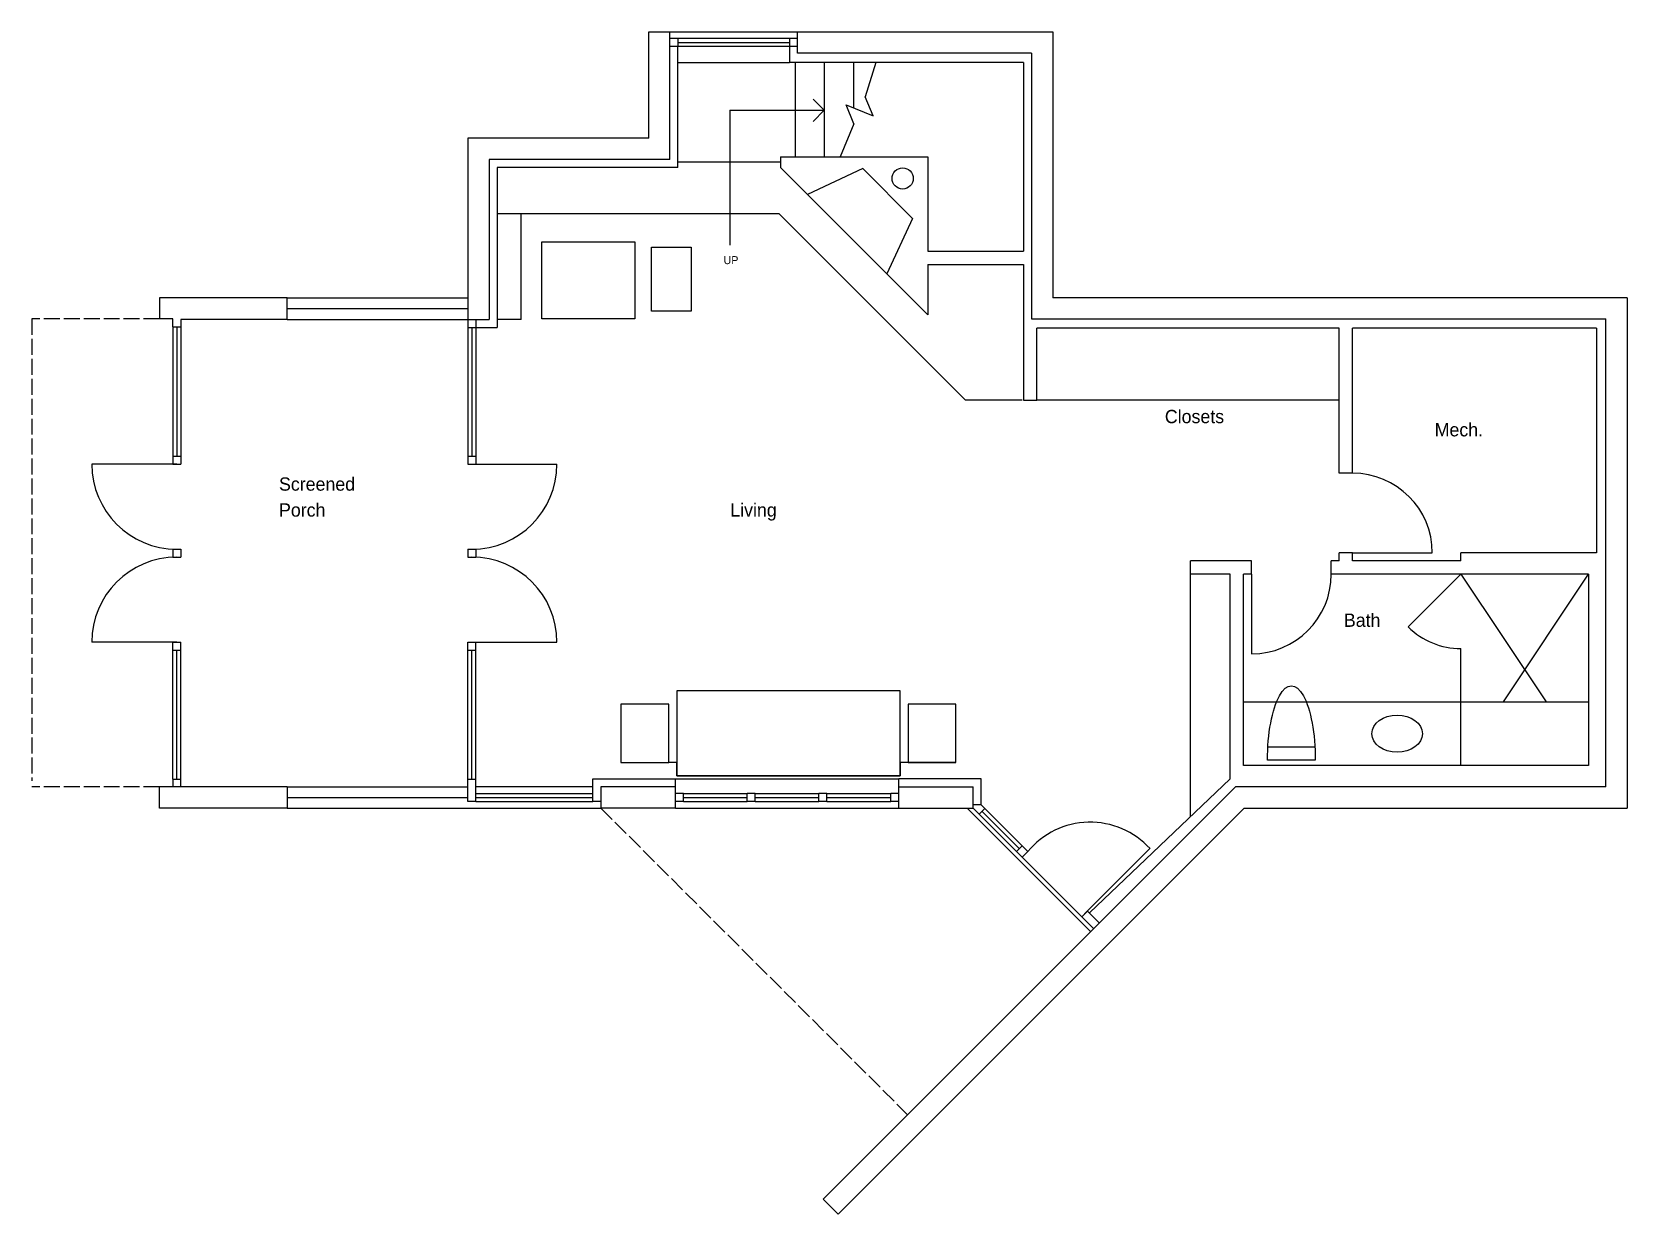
# Model space of a CAD drawing. Header units: inches. Extents: x -16498 to 2265, y 602 to 7454.
# Drawn here: x -5316 to -4716, y 701 to 1146 of the extents above; entities that cross this region are included whole.
import ezdxf

# ---------------------------------------------------------------- set-up
doc = ezdxf.new("R2010")
doc.units = ezdxf.units.IN
doc.header["$LTSCALE"] = 0.5
doc.header["$MEASUREMENT"] = 0
doc.linetypes.add('ACAD_ISO02W100', pattern=[15, 12, -3])
for name, color, linetype in [('A-doors', 254, 'Continuous'), ('A-Elev-North', 7, 'Continuous'), ('A-fixtures', 140, 'Continuous'), ('A-furniture', 33, 'Continuous'), ('A-glazing', 252, 'Continuous'), ('A-millwork', 252, 'Continuous'), ('A-soffit', 251, 'ACAD_ISO02W100'), ('A-stairs', 252, 'Continuous'), ('A-text', 254, 'Continuous'), ('A-walls', 7, 'Continuous')]:
    doc.layers.add(name, color=color, linetype=linetype)

msp = doc.modelspace()

# ---------------------------------------------------------------- texts
at = {"layer": 'A-soffit', "color": 7}
for s, p in [('Closets', (-4889.96, 998.85)), ('Mech.', (-4788.47, 993.88)), ('Screened', (-5223.15, 973.45)), ('Porch', (-5223.15, 963.69)), ('Living', (-5053.42, 963.69)), ('Bath', (-4822.62, 922.23))]:
    msp.add_text(s, height=5, dxfattribs=at).set_placement(p)
at = {"layer": 'A-text'}
msp.add_text('UP', height=3, dxfattribs=at).set_placement((-5055.93, 1058.68))

# ---------------------------------------------------------------- linework, layer by layer
at = {"layer": 'A-doors'}
for p, q in [((-5152.09, 1046.04), (-5152.09, 1034.87)), ((-5263.09, 1035.04, -0.01), (-5260.09, 1035.04, -0.01)), ((-5260.09, 1037.87, -0.01), (-5260.09, 1035.04, -0.01)), ((-5152.09, 1034.87, -0.01), (-5149.09, 1034.87, -0.01)), ((-5149.09, 1037.87, -0.01), (-5149.09, 1034.87, -0.01)), ((-5263.09, 986.45, -0.01), (-5260.09, 986.45, -0.01)), ((-5263.09, 986.45, -0.01), (-5263.09, 983.45, -0.01)), ((-5260.09, 986.45, -0.01), (-5260.09, 983.45, -0.01)), ((-5152.09, 986.45, -0.01), (-5149.09, 986.45, -0.01)), ((-5152.09, 986.45, -0.01), (-5152.09, 983.45, -0.01)), ((-5149.09, 986.45, -0.01), (-5149.09, 983.45, -0.01)), ((-5261.59, 983.45, -0.01), (-5293.59, 983.45, -0.01)), ((-5263.09, 983.45, -0.01), (-5260.09, 983.45, -0.01)), ((-5152.09, 983.45, -0.01), (-5149.09, 983.45, -0.01)), ((-5150.59, 983.45, -0.01), (-5118.59, 983.45, -0.01)), ((-5263.09, 951.45, -0.01), (-5260.09, 951.45, -0.01)), ((-5263.09, 951.45, -0.01), (-5263.09, 948.45, -0.01)), ((-5263.09, 948.45, -0.01), (-5260.09, 948.45, -0.01)), ((-5260.09, 951.45, -0.01), (-5260.09, 948.45, -0.01)), ((-5152.09, 951.45, -0.01), (-5152.09, 948.45, -0.01)), ((-5152.09, 951.45, -0.01), (-5149.09, 951.45, -0.01)), ((-5152.09, 948.45, -0.01), (-5149.09, 948.45, -0.01)), ((-5149.09, 951.45, -0.01), (-5149.09, 948.45, -0.01)), ((-4819.36, 950.04), (-4789.36, 950.04)), ((-4857.36, 942.04), (-4857.36, 912.04)), ((-5261.59, 916.45, -0.01), (-5293.59, 916.45, -0.01)), ((-5263.09, 913.45, -0.01), (-5263.09, 916.45, -0.01)), ((-5263.09, 916.45, -0.01), (-5260.09, 916.45, -0.01)), ((-5263.09, 913.45, -0.01), (-5260.09, 913.45, -0.01)), ((-5260.09, 913.45, -0.01), (-5260.09, 916.45, -0.01)), ((-5152.09, 913.45, -0.01), (-5152.09, 916.45, -0.01)), ((-5152.09, 916.45, -0.01), (-5149.09, 916.45, -0.01)), ((-5152.09, 913.45, -0.01), (-5149.09, 913.45, -0.01)), ((-5150.59, 916.45, -0.01), (-5118.59, 916.45, -0.01)), ((-5149.09, 913.45, -0.01), (-5149.09, 916.45, -0.01)), ((-5263.09, 864.87, -0.01), (-5260.09, 864.87, -0.01)), ((-5260.09, 862.04, -0.01), (-5260.09, 864.87, -0.01)), ((-5152.09, 856.54, -0.01), (-5152.09, 864.87, -0.01)), ((-5152.09, 864.87, -0.01), (-5149.09, 864.87, -0.01)), ((-5149.09, 856.54, -0.01), (-5149.09, 864.87, -0.01)), ((-5268.09, 854.04, -4869.32), (-5268.09, 862.04, -4869.32)), ((-4920.12, 814.22), (-4895.55, 838.79))]:
    msp.add_line(p, q, dxfattribs=at)
for centre, radius, start, end in [((-5261.59, 983.45, -0.01), 32, 180, 270), ((-5150.59, 983.45, -0.01), 32, 270, 0), ((-4819.36, 950.04), 30, 0, 90), ((-5261.59, 916.45, -0.01), 32, 90, 180), ((-5150.59, 916.45, -0.01), 32, 0, 90), ((-4857.36, 942.04), 30, 270, 0), ((-4918.04, 818.35), 30.39, 42.24829, 140.45563)]:
    msp.add_arc(centre, radius, start, end, dxfattribs=at)
at = {"layer": 'A-Elev-North'}
for p, q in [((-4943.09, 1134.54), (-4943.09, 1063.6)), ((-4943.09, 1058.6), (-4943.09, 1007.54))]:
    msp.add_line(p, q, dxfattribs=at)
at = {"layer": 'A-Elev-North', "color": 253}
msp.add_line((-5034.55, 1097.05), (-5073.09, 1097.05), dxfattribs=at)
at = {"layer": 'A-fixtures'}
for p, q in [((-4798.39, 922.24), (-4778.59, 942.04)), ((-4778.59, 942.04), (-4746.59, 894.04)), ((-4762.59, 894.04), (-4730.59, 942.04)), ((-4851.21, 877.04), (-4833.5, 877.04)), ((-4833.36, 872.04), (-4851.36, 872.04))]:
    msp.add_line(p, q, dxfattribs=at)
msp.add_arc((-4778.59, 942.04), 28, 225, 270, dxfattribs=at)
at = {"layer": 'A-fixtures', "extrusion": (0, 0, -1)}
msp.add_ellipse((-4842.36, 872.04), major_axis=(0, 28), ratio=0.321429, start_param=4.712389, end_param=7.853982, dxfattribs=at)
at = {"layer": 'A-fixtures'}
msp.add_ellipse((-4802.59, 882.04), major_axis=(-9.5, 0), ratio=0.736842, dxfattribs=at)
at = {"layer": 'A-furniture'}
msp.add_lwpolyline([(-5124.32, 1067.06), (-5089.32, 1067.06), (-5089.32, 1038.06), (-5124.32, 1038.06)], close=True, dxfattribs=at)
for points in [[(-5083.09, 1065.04), (-5068.09, 1065.04), (-5068.09, 1041.04), (-5083.09, 1041.04), (-5083.09, 1065.04)], [(-4968.56, 871.16), (-4968.56, 893.16), (-4986.56, 893.16), (-4986.56, 871.16), (-4968.56, 871.16), (-4986.56, 871.16), (-4989.56, 871.16), (-4989.56, 866.16), (-4989.56, 898.16), (-5073.56, 898.16), (-5073.56, 866.16), (-4989.56, 866.16), (-5073.56, 866.16), (-5073.56, 871.16), (-5076.56, 871.16), (-5076.56, 893.16), (-5094.56, 893.16), (-5094.56, 871.16), (-5076.56, 871.16)]]:
    msp.add_lwpolyline(points, dxfattribs=at)
at = {"layer": 'A-glazing'}
for p, q in [((-5028.09, 1143.54), (-5076.09, 1143.54)), ((-5028.09, 1140.54), (-5076.09, 1140.54)), ((-5073.09, 1143.54), (-5073.09, 1140.54)), ((-5073.09, 1142.04), (-5031.09, 1142.04)), ((-5031.09, 1143.54), (-5031.09, 1140.54)), ((-5220.09, 1046.04, -0.01), (-5152.09, 1046.04, 0)), ((-5220.09, 1041.95, -0.01), (-5152.09, 1041.95, 0)), ((-5263.09, 1035.04, -0.01), (-5263.09, 986.45, -0.01)), ((-5260.09, 1035.04, -0.01), (-5260.09, 986.45, -0.01)), ((-5220.09, 1037.87), (-5152.09, 1037.87, -0.01)), ((-5152.09, 1034.87, -0.01), (-5152.09, 986.45, -0.01)), ((-5149.09, 1034.87, -0.01), (-5149.09, 986.45, -0.01)), ((-5263.09, 864.87, -0.01), (-5263.09, 913.45, -0.01)), ((-5260.09, 864.87, -0.01), (-5260.09, 913.45, -0.01)), ((-5152.09, 864.87, -0.01), (-5152.09, 913.45, -0.01)), ((-5149.09, 864.87, -0.01), (-5149.09, 913.45, -0.01)), ((-5220.09, 862.04), (-5152.09, 862.04, -0.01)), ((-5220.09, 858.04, -0.01), (-5152.09, 858.04, -0.01)), ((-5105.09, 862.04, 0), (-5149.09, 862.04, -0.01)), ((-5149.09, 859.54), (-5105.09, 859.54, -0.01)), ((-5149.09, 858.04), (-5105.09, 858.04, -0.01)), ((-5071.06, 859.54), (-5047.06, 859.54)), ((-5044.06, 859.54), (-5020.06, 859.54)), ((-5044.06, 858.04), (-5044.06, 858.04)), ((-5017.06, 859.54), (-4993.06, 859.54)), ((-5220.09, 854.04), (-5102.09, 854.04, 0)), ((-5149.09, 856.54), (-5105.09, 856.54, -0.01)), ((-5071.06, 856.54), (-5047.06, 856.54)), ((-5044.06, 856.54), (-5020.06, 856.54)), ((-5017.06, 856.54), (-4993.06, 856.54)), ((-4957.65, 853.87), (-4941.73, 837.95)), ((-4959.77, 851.75), (-4943.85, 835.83))]:
    msp.add_line(p, q, dxfattribs=at)
at = {"layer": 'A-glazing', "color": 254}
for p, q in [((-5105.09, 856.54, -0.01), (-5105.09, 859.54, -0.01)), ((-5071.06, 859.54), (-5074.06, 859.54)), ((-5071.06, 856.54), (-5071.06, 859.54)), ((-5044.06, 859.54), (-5047.06, 859.54)), ((-5047.06, 856.54), (-5047.06, 859.54)), ((-5044.06, 856.54), (-5044.06, 859.54)), ((-5017.06, 859.54), (-5020.06, 859.54)), ((-5020.06, 856.54), (-5020.06, 859.54)), ((-5017.06, 856.54), (-5017.06, 859.54)), ((-4990.06, 859.54), (-4993.06, 859.54)), ((-4993.06, 856.54), (-4993.06, 859.54)), ((-5149.09, 856.54), (-5152.09, 856.54)), ((-5102.09, 856.54, -0.01), (-5105.09, 856.54, -0.01)), ((-5071.06, 856.54), (-5074.06, 856.54)), ((-5044.06, 856.54), (-5047.06, 856.54)), ((-5017.06, 856.54), (-5020.06, 856.54)), ((-4990.06, 856.54), (-4993.06, 856.54)), ((-4959.77, 851.75), (-4962.06, 854.04)), ((-4959.77, 851.75), (-4957.65, 853.87)), ((-4957.65, 853.87), (-4959.06, 855.29)), ((-4945.72, 837.7), (-4943.6, 839.82)), ((-4943.6, 839.82), (-4941.48, 837.7)), ((-4943.6, 835.58), (-4941.48, 837.7)), ((-4921.18, 813.15), (-4919.06, 815.28))]:
    msp.add_line(p, q, dxfattribs=at)
at = {"layer": 'A-glazing', "color": 253}
for p, q in [((-5071.06, 858.04), (-5047.06, 858.04)), ((-5044.06, 858.04), (-5020.06, 858.04)), ((-5017.06, 858.04), (-4993.06, 858.04)), ((-4958.71, 852.81), (-4944.66, 838.76))]:
    msp.add_line(p, q, dxfattribs=at)
at = {"layer": 'A-millwork'}
for p, q in [((-5132.09, 1037.87), (-5132.09, 1077.57)), ((-4824.36, 1007.54), (-4938.09, 1007.54)), ((-4880.36, 850.76), (-4880.36, 942.04)), ((-4860.36, 894.04), (-4730.59, 894.04))]:
    msp.add_line(p, q, dxfattribs=at)
at = {"layer": 'A-soffit'}
for p, q in [((-5316.09, 1038.04, -4869.32), (-5316.09, 864.3, -4869.32)), ((-5268.09, 1038.04, -4869.32), (-5316.09, 1038.04, -4869.32)), ((-5268.09, 862.04, -4869.32), (-5316.09, 862.04, -4869.32)), ((-5102.09, 854.04, 0), (-4986.75, 738.7, 0))]:
    msp.add_line(p, q, dxfattribs=at)
at = {"layer": 'A-stairs'}
for p, q in [((-5029.05, 1134.54), (-5029.05, 1099.04)), ((-5018.05, 1134.54), (-5018.05, 1099.04)), ((-5007.05, 1134.54), (-5007.05, 1117.47)), ((-4998.65, 1134.54), (-5002.7, 1121.62)), ((-5006.91, 1111.46), (-5009.88, 1118.65)), ((-5009.88, 1118.65), (-4999.72, 1114.44)), ((-4999.72, 1114.44), (-5002.7, 1121.62)), ((-5006.91, 1111.46), (-5012.05, 1099.04)), ((-5035.01, 1077.57), (-4964.97, 1007.54)), ((-4943.59, 1007.54), (-4964.97, 1007.54))]:
    msp.add_line(p, q, dxfattribs=at)
at = {"layer": 'A-text'}
for p, q in [((-5053.55, 1116.54), (-5053.55, 1065.8)), ((-5053.55, 1116.54), (-5018.05, 1116.54)), ((-5018.05, 1116.54), (-5022.29, 1120.79)), ((-5018.05, 1116.54), (-5022.29, 1112.3))]:
    msp.add_line(p, q, dxfattribs=at)
at = {"layer": 'A-walls'}
for p, q in [((-5084.09, 1146.04), (-5076.09, 1146.04)), ((-5084.09, 1106.04), (-5084.09, 1146.04)), ((-5084.09, 1146.04), (-5076.09, 1146.04)), ((-5076.09, 1098.04), (-5076.09, 1146.04)), ((-5028.09, 1146.04), (-4932.09, 1146.04)), ((-5028.09, 1138.04), (-5028.09, 1146.04)), ((-4932.09, 1146.04), (-4932.09, 1046.04)), ((-5073.09, 1095.04), (-5073.09, 1140.54)), ((-5031.09, 1140.54), (-5031.09, 1134.54)), ((-4943.09, 1134.54), (-5031.09, 1134.54)), ((-4940.09, 1138.04), (-5028.09, 1138.04)), ((-4940.09, 1138.04), (-4940.09, 1038.04)), ((-5152.09, 1106.04), (-5152.09, 1046.04)), ((-5084.09, 1106.04), (-5152.09, 1106.04)), ((-5144.09, 1098.04), (-5144.09, 1037.87)), ((-5076.09, 1098.04), (-5144.09, 1098.04)), ((-5084.09, 1098.04), (-5085.09, 1098.04)), ((-5034.55, 1099.04), (-4979.09, 1099.04)), ((-5034.55, 1099.04), (-5034.55, 1095.06)), ((-4979.09, 1099.04), (-4979.09, 1063.6)), ((-5073.09, 1095.04), (-5141.09, 1095.04)), ((-5141.09, 1095.04), (-5141.09, 1034.87)), ((-5024.54, 1085.04), (-5034.55, 1095.06)), ((-5003.59, 1094.61), (-5024.4, 1084.9)), ((-4984.86, 1075.87), (-5003.59, 1094.61)), ((-5024.54, 1085.04), (-4994.56, 1055.07)), ((-4984.86, 1075.87), (-4994.56, 1055.07)), ((-4979.09, 1063.6), (-4943.09, 1063.6)), ((-4979.09, 1058.6), (-4979.09, 1039.6)), ((-4979.09, 1058.6), (-4943.09, 1058.6)), ((-4979.09, 1039.6), (-4994.56, 1055.07)), ((-5220.09, 1046.04), (-5268.09, 1046.04)), ((-5268.09, 1046.04), (-5268.09, 1038.04)), ((-5220.09, 1037.87, -0.01), (-5220.09, 1046.04, -0.01)), ((-4716.09, 1046.04), (-4932.09, 1046.04)), ((-4716.09, 1046.04), (-4716.09, 854.04)), ((-5263.09, 1038.04, -0.01), (-5268.09, 1038.04)), ((-5263.09, 1035.04, -0.01), (-5263.09, 1038.04, -0.01)), ((-4940.09, 1038.04), (-4724.09, 1038.04)), ((-4724.09, 862.04), (-4724.09, 1038.04)), ((-5220.09, 1037.87, -0.01), (-5260.09, 1037.87, -0.01)), ((-5152.09, 1037.87, -0.01), (-5144.09, 1037.87, -0.01)), ((-5149.09, 1034.87, -0.01), (-5141.09, 1034.87, -0.01)), ((-4824.36, 1034.54), (-4938.09, 1034.54)), ((-4938.09, 1007.54), (-4938.09, 1034.54)), ((-4824.36, 980.04), (-4824.36, 1034.54)), ((-4819.36, 980.04), (-4819.36, 1034.54)), ((-4727.59, 1034.54), (-4819.36, 1034.54)), ((-4727.59, 1034.54), (-4727.59, 950.04)), ((-4943.09, 1007.54), (-4938.09, 1007.54)), ((-4819.36, 980.04), (-4824.36, 980.04)), ((-4819.36, 950.04), (-4824.36, 950.04)), ((-4824.36, 947.04), (-4824.36, 950.04)), ((-4819.36, 947.04), (-4819.36, 950.04)), ((-4778.59, 947.04), (-4778.59, 950.04)), ((-4727.59, 950.04), (-4778.59, 950.04)), ((-4880.36, 942.04), (-4880.36, 947.04)), ((-4865.36, 947.04), (-4880.36, 947.04)), ((-4865.36, 942.04), (-4880.36, 942.04)), ((-4857.36, 947.04), (-4865.36, 947.04)), ((-4865.36, 865.04), (-4865.36, 942.04)), ((-4860.36, 870.04), (-4860.36, 942.04)), ((-4857.36, 942.04), (-4860.36, 942.04)), ((-4857.36, 942.04), (-4860.36, 942.04)), ((-4857.36, 942.04), (-4857.36, 947.04)), ((-4824.36, 947.04), (-4827.36, 947.04)), ((-4827.36, 942.04), (-4827.36, 947.04)), ((-4824.36, 947.04), (-4827.36, 947.04)), ((-4730.59, 942.04), (-4827.36, 942.04)), ((-4778.59, 947.04), (-4819.36, 947.04)), ((-4730.59, 942.04), (-4730.59, 870.04)), ((-4778.59, 870.04), (-4778.59, 914.04)), ((-4730.59, 870.04), (-4860.36, 870.04)), ((-5263.09, 864.87, -0.01), (-5263.09, 862.04)), ((-5105.09, 865.04, 0), (-5074.06, 865.04, 0)), ((-5105.09, 859.54, -0.01), (-5105.09, 865.04, -0.01)), ((-5074.06, 862.04), (-5074.06, 865.04)), ((-4990.06, 862.04), (-4990.06, 865.04)), ((-4959.06, 865.04), (-4990.06, 865.04)), ((-4959.06, 855.29), (-4959.06, 865.04)), ((-4918.36, 814.58), (-4865.36, 865.04)), ((-5220.09, 862.04), (-5268.09, 862.04)), ((-5220.09, 862.04, -0.01), (-5220.09, 854.04, -0.01)), ((-5074.06, 862.04), (-5102.09, 862.04, 0)), ((-5102.09, 862.04, -0.01), (-5102.09, 854.04, -0.01)), ((-5074.06, 854.04), (-5074.06, 862.04)), ((-5018.49, 706.96), (-4863.41, 862.04)), ((-4990.06, 854.04), (-4990.06, 862.04)), ((-4990.06, 862.04), (-4962.06, 862.04)), ((-4962.06, 854.04), (-4962.06, 862.04)), ((-4724.09, 862.04), (-4863.41, 862.04)), ((-5220.09, 854.04), (-5268.09, 854.04)), ((-5074.06, 854.04), (-5102.09, 854.04, 0)), ((-4860.09, 854.04), (-5012.83, 701.31)), ((-4990.06, 854.04), (-4962.06, 854.04)), ((-4959.06, 855.29), (-4962.06, 855.29)), ((-4860.09, 854.04), (-4716.09, 854.04)), ((-4945.72, 837.7), (-4916.74, 808.71)), ((-5012.83, 701.31), (-5018.49, 706.96))]:
    msp.add_line(p, q, dxfattribs=at)
at = {"layer": 'A-walls', "color": 253}
for p, q in [((-5076.09, 1146.04), (-5028.09, 1146.04)), ((-5073.09, 1134.54), (-5031.09, 1134.54)), ((-5074.06, 865.04), (-4990.06, 865.04)), ((-5074.06, 854.04), (-4990.06, 854.04)), ((-4964.34, 854.04), (-4917.88, 807.58))]:
    msp.add_line(p, q, dxfattribs=at)
at = {"layer": 'A-walls', "color": 252}
for p, q in [((-5035.01, 1077.57), (-5141.09, 1077.57)), ((-5261.59, 1035.04, -0.01), (-5261.59, 986.45, -0.01)), ((-5150.59, 1034.87, -0.01), (-5150.59, 986.45, -0.01)), ((-5132.09, 1037.87, -0.01), (-5141.09, 1037.87, -0.01)), ((-5261.59, 864.87, -0.01), (-5261.59, 913.45, -0.01)), ((-5150.59, 864.87, -0.01), (-5150.59, 913.45, -0.01))]:
    msp.add_line(p, q, dxfattribs=at)
at = {"layer": 'A-walls', "color": 254}
for p, q in [((-4921.18, 813.15), (-4916.74, 808.71)), ((-4919.06, 815.28), (-4914.61, 810.84))]:
    msp.add_line(p, q, dxfattribs=at)
at = {"layer": 'A-walls'}
msp.add_circle((-4988.57, 1090.9), 4, dxfattribs=at)

msp.set_redraw_order([(e.dxf.handle, doc.entitydb.next_handle()) for e in msp.query("TEXT MTEXT ATTDEF DIMENSION ARC_DIMENSION")])  # texts and dimensions are drawn at this point

doc.saveas('drawing.dxf')
